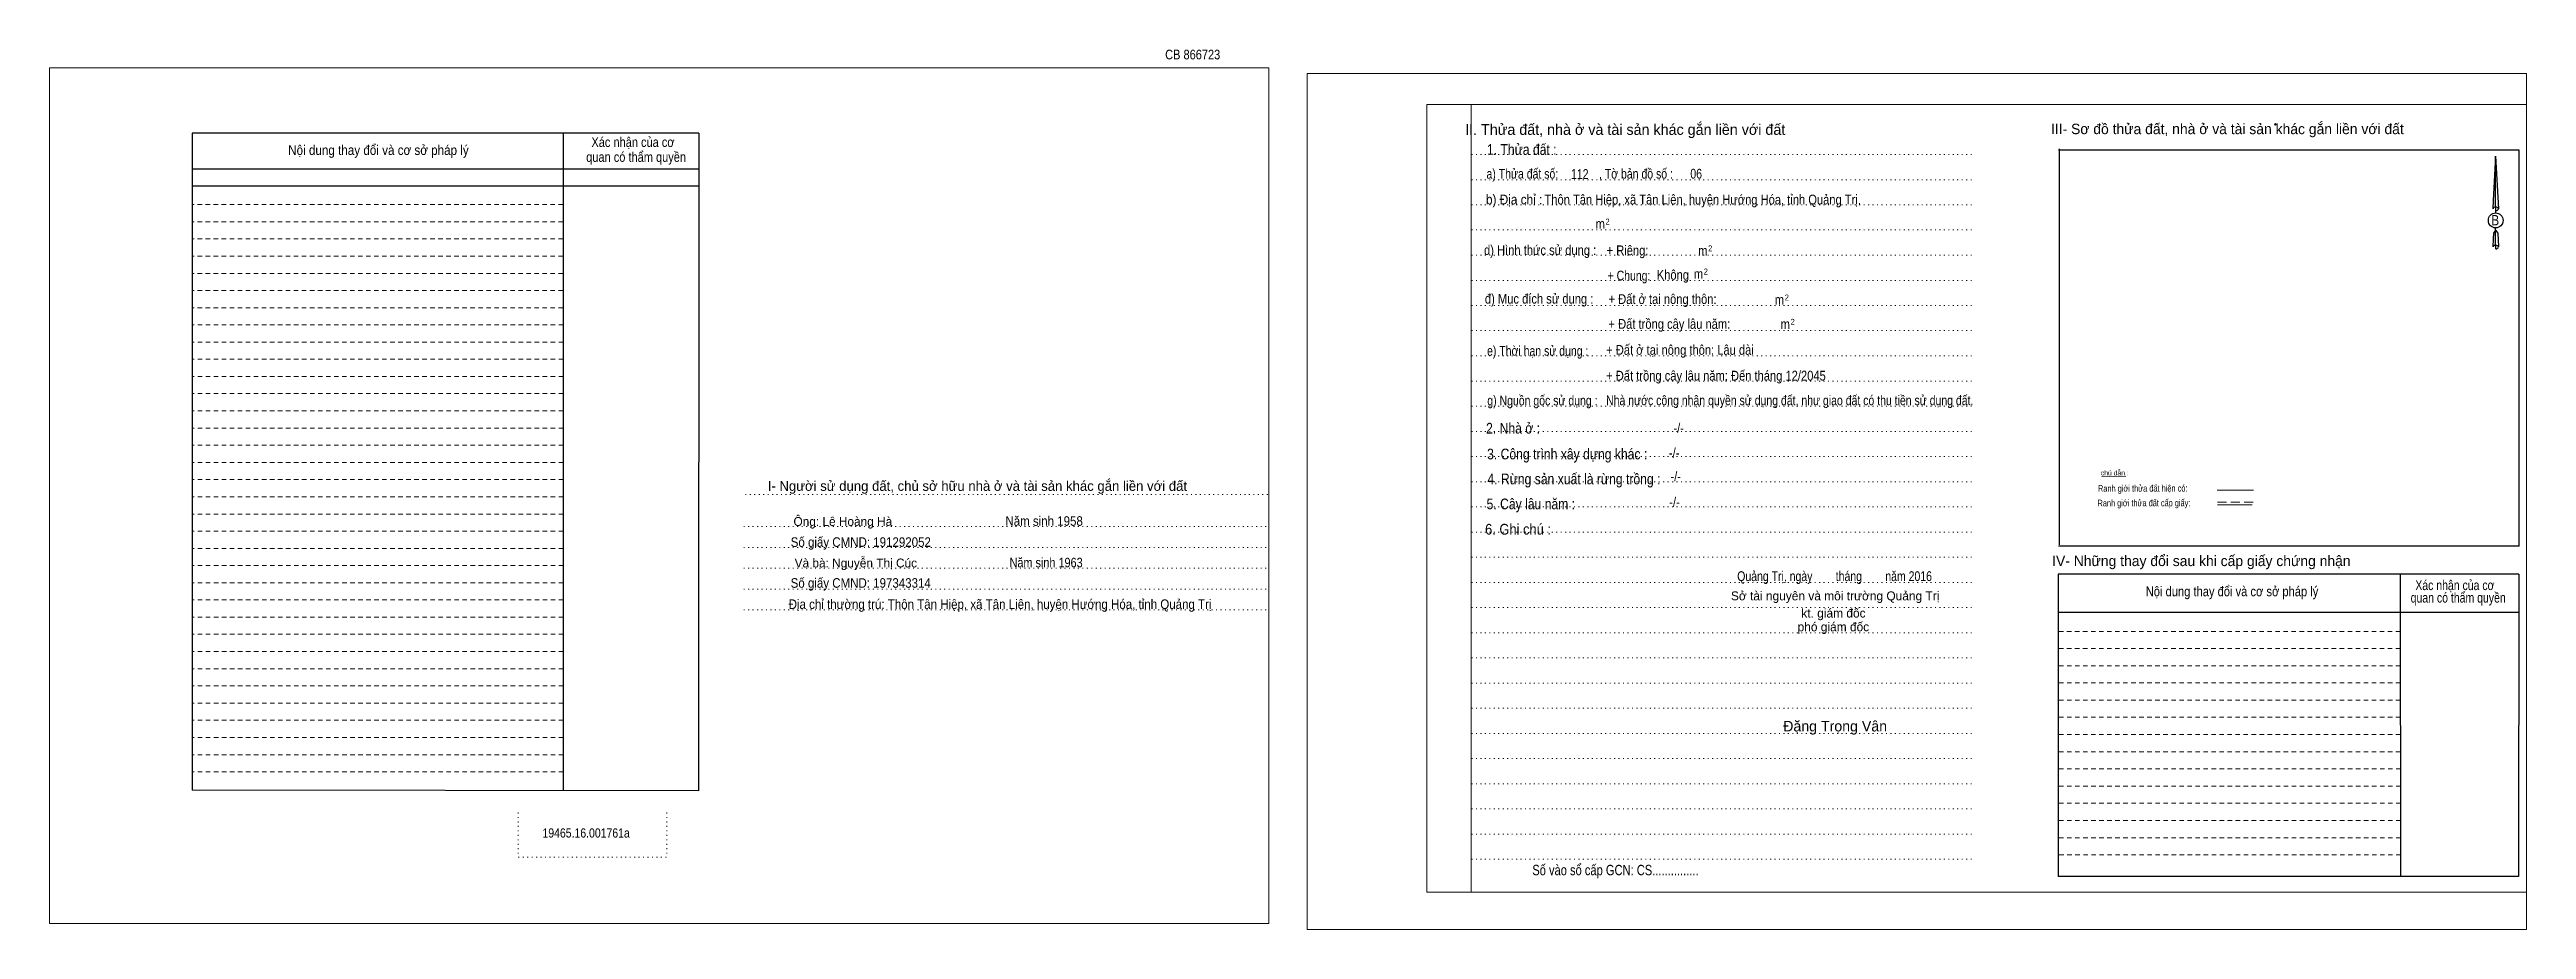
# Model space of a CAD drawing. Header units: metres. Extents: x 548089 to 549671, y 1838573 to 1838958.
# Drawn here: x 548089 to 548923, y 1838662 to 1838958 of the extents above; entities that cross this region are included whole.
import ezdxf
from ezdxf.enums import TextEntityAlignment as Align

# ---------------------------------------------------------------- set-up
doc = ezdxf.new("R2010")
doc.units = ezdxf.units.M
doc.header["$PDMODE"] = 32
doc.header["$PDSIZE"] = 0.5
for name, pattern in [('DOTTED', [1.5, 0.3, -1.2]), ('MEDIUM_DASHED', [4.5, 3, -1.5]), ('SHORT_DASHED', [2.7, 1.5, -1.2])]:
    doc.linetypes.add(name, pattern=pattern)
for name, color, linetype, lineweight in [('1', 7, 'DOTTED', 13), ('18', 7, 'Continuous', 25), ('2', 7, 'SHORT_DASHED', 13), ('28', 7, 'Continuous', 13), ('55', 7, 'Continuous', 13)]:
    doc.layers.add(name, color=color, linetype=linetype, lineweight=lineweight)
doc.layers.add('40', color=7, linetype='Continuous')

msp = doc.modelspace()

# ---------------------------------------------------------------- texts
at = {"layer": '18'}
for s, height, p in [('II. Thửa đất, nhà ở và tài sản khác gắn liền với đất', 3.6, (548619.4, 1838929.39)), ('Sở tài nguyên và môi trường Quảng Trị', 3, (548690.06, 1838772.75)), ('kt. giám đốc', 3, (548689.48, 1838766.95)), ('phó giám đốc', 3, (548689.46, 1838762.33)), ('Đặng Trọng Vân', 3.564, (548690.05, 1838728.63))]:
    msp.add_text(s, height=height, dxfattribs=at).set_placement(p, align=Align.CENTER)
for s, height, width, p in [('1. Thửa đất :', 3.6, 0.85, (548584.57, 1838922.67)), ('a) Thửa đất số:              , Tờ bản đồ số : ', 3.3, 0.8, (548604.56, 1838914.65)), ('112', 3.3, 0.8, (548604.095, 1838914.55)), ('06', 3.3, 0.8, (548643.28, 1838914.67)), ('b) Địa chỉ : ', 3.3, 0.9, (548582.56, 1838905.99)), ('Thôn Tân Hiệp, xã Tân Liên, huyện Hướng Hóa, tỉnh Quảng Trị.', 3.3, 0.85, (548645.48, 1838905.97)), (' m', 3.3, 0.85, (548610.47, 1838897.81)), ('2', 2, 0.75, (548613.45, 1838899.21)), ('B', 3.456, 0.85, (548912.25, 1838898.95)), ('d) Hình thức sử dụng :', 3.3, 0.85, (548590.75, 1838888.95)), ('+ Riêng: ', 3.3, 0.85, (548620.69, 1838888.87)), (' m', 3.3, 0.85, (548644.99, 1838888.75)), ('2', 2, 0.75, (548648.01, 1838890.19)), ('       + Chung:', 3.3, 0.8, (548617.23, 1838880.39)), ('Không', 3.3, 0.85, (548635.43, 1838880.63)), (' m', 3.3, 0.85, (548643.51, 1838880.95)), ('2', 2, 0.75, (548646.53, 1838882.39)), ('đ) Mục đích sử dụng :', 3.3, 0.85, (548590.41, 1838872.59)), ('+ Đất ở tại nông thôn:', 3.3, 0.85, (548631.955, 1838872.47)), (' m', 3.3, 0.85, (548670.77, 1838872.25)), ('2', 2, 0.75, (548673.79, 1838873.65)), ('+ Đất trồng cây lâu năm:', 3.3, 0.85, (548634.25, 1838864.12)), (' m', 3.3, 0.85, (548672.745, 1838864.07)), ('2', 2, 0.75, (548675.765, 1838865.47)), ('e) Thời hạn sử dụng :', 3.3, 0.8, (548589.94, 1838855.07)), ('+ Đất ở tại nông thôn: Lâu dài', 3.3, 0.85, (548637.83, 1838855.38)), ('+ Đất trồng cây lâu năm: Đến tháng 12/2045', 3.3, 0.85, (548649.94, 1838846.7)), ('g) Nguồn gốc sử dụng :', 3.3, 0.8, (548591.52, 1838838.35)), ('Nhà nước công nhận quyền sử dụng đất, như giao đất có thu tiền sử dụng đất.', 3.3, 0.8, (548674.78, 1838838.41)), ('2. Nhà ở :', 3.6, 0.85, (548581.63, 1838828.87)), ('3. Công trình xây dựng khác :', 3.6, 0.85, (548599.86, 1838820.19)), ('4. Rừng sản xuất là rừng trồng :', 3.6, 0.85, (548602.13, 1838811.79)), ('5. Cây lâu năm :', 3.6, 0.85, (548587.62, 1838803.39)), ('6. Ghi chú :', 3.6, 0.9, (548583.31, 1838794.87)), ('Quảng Trị, ngày        tháng        năm 2016', 3.3, 0.8, (548689.87, 1838779.23)), ('19465.16.001761a', 3.1, 0.85, (548269.625, 1838692.91)), ('Số vào sổ cấp GCN: CS...............', 3.5, 0.8, (548616.1, 1838680.23))]:
    msp.add_text(s, height=height, dxfattribs=dict(at, width=width)).set_placement(p, align=Align.CENTER)
at = {"layer": '2'}
for s, width, p in [('Nội dung thay đổi và cơ sở pháp lý', 0.9, (548199.72, 1838922.63)), ('Nội dung thay đổi và cơ sở pháp lý', 0.9, (548199.72, 1838922.63)), ('Xác nhận của cơ', 0.85, (548285.39, 1838925.31)), ('Xác nhận của cơ', 0.85, (548285.39, 1838925.31)), (' quan có thẩm quyền', 0.85, (548285.93, 1838920.31)), (' quan có thẩm quyền', 0.85, (548285.93, 1838920.31))]:
    msp.add_text(s, height=3.261, dxfattribs=dict(at, width=width)).set_placement(p, align=Align.CENTER)
at = {"layer": '28'}
for s, height, p in [('III- Sơ đồ thửa đất, nhà ở và tài sản khác gắn liền với đất', 3.5, (548822.08, 1838929.63)), ('I- Người sử dụng đất, chủ sở hữu nhà ở và tài sản khác gắn liền với đất', 3.306, (548401.33, 1838809.59)), ('Ông: Lê Hoàng Hà', 2.98, (548356.04, 1838797.79)), ('Và bà: Nguyễn Thị Cúc', 2.98, (548360.415, 1838783.82)), ('IV- Những thay đổi sau khi cấp giấy chứng nhận', 3.5, (548813.33, 1838784.27))]:
    msp.add_text(s, height=height, dxfattribs=at).set_placement(p, align=Align.CENTER)
for s, height, width, p in [('-/-', 3.3, 0.85, (548637.39, 1838829.07)), ('-/-', 3.3, 0.85, (548635.87, 1838820.71)), ('-/-', 3.3, 0.85, (548636.39, 1838812.79)), ('Năm sinh 1958', 3.22, 0.9, (548423.785, 1838797.83)), ('-/-', 3.3, 0.85, (548635.99, 1838804.15)), ('Số giấy CMND: 191292052', 3.22, 0.9, (548362.075, 1838790.74)), ('Năm sinh 1963', 3.22, 0.85, (548424.455, 1838783.85)), ('Số giấy CMND: 197343314', 3.22, 0.9, (548362.055, 1838776.98)), ('Nội dung thay đổi và cơ sở pháp lý', 3.3, 0.85, (548823.66, 1838774.11)), (' quan có thẩm quyền', 3.3, 0.8, (548899.29, 1838771.99)), ('Xác nhận của cơ', 3.3, 0.8, (548898.67, 1838776.19)), ('Địa chỉ thường trú: Thôn Tân Hiệp, xã Tân Liên, huyện Hướng Hóa, tỉnh Quảng Trị', 3.22, 0.9, (548408.965, 1838769.84))]:
    msp.add_text(s, height=height, dxfattribs=dict(at, width=width)).set_placement(p, align=Align.CENTER)
at = {"layer": '40', "width": 0.85}
msp.add_text('CB 866723', height=3.26, dxfattribs=at).set_placement((548473.8, 1838954.79), align=Align.CENTER)
at = {"layer": '55'}
msp.add_text('chú dẫn :', height=1.654, rotation=359.974, dxfattribs=at).set_placement((548784.195, 1838814.788), align=Align.CENTER)
at = {"layer": '55', "width": 0.8}
for s, height, p in [('Ranh giới thửa đất hiện có:', 2.254, (548793.602, 1838809.305)), ('Ranh giới thửa đất cấp giấy:', 2.244, (548794.002, 1838804.386))]:
    msp.add_text(s, height=height, rotation=0.135, dxfattribs=at).set_placement(p, align=Align.CENTER)

# ---------------------------------------------------------------- linework, layer by layer
at = {"layer": '1', "linetype": 'Continuous'}
for p, q in [((548552.56, 1838939.59), (548922.76, 1838939.59)), ((548552.56, 1838939.59), (548552.56, 1838674.59)), ((548922.76, 1838939.59), (548922.76, 1838672.35)), ((548552.56, 1838674.59), (548922.76, 1838674.59))]:
    msp.add_line(p, q, dxfattribs=at)
at = {"layer": '1'}
for p, q in [((548567.56, 1838939.59), (548567.56, 1838674.59)), ((548567.56, 1838939.59), (548567.56, 1838674.59)), ((548567.68, 1838922.79), (548736.76, 1838922.79)), ((548567.68, 1838914.31), (548736.76, 1838914.31)), ((548567.68, 1838905.83), (548736.76, 1838905.83)), ((548567.68, 1838897.39), (548736.76, 1838897.39)), ((548567.68, 1838888.91), (548736.76, 1838888.91)), ((548567.68, 1838880.43), (548736.76, 1838880.43)), ((548567.68, 1838871.95), (548736.76, 1838871.95)), ((548567.68, 1838863.51), (548736.76, 1838863.51)), ((548567.68, 1838854.99), (548736.76, 1838854.99)), ((548567.68, 1838846.55), (548736.76, 1838846.55)), ((548567.68, 1838838.07), (548736.76, 1838838.07)), ((548567.68, 1838829.59), (548736.76, 1838829.59)), ((548567.68, 1838821.11), (548736.76, 1838821.11)), ((548323.24, 1838808.35), (548499.36, 1838808.35)), ((548567.68, 1838812.67), (548736.76, 1838812.67)), ((548567.68, 1838804.19), (548736.76, 1838804.19)), ((548322.68, 1838797.55), (548498.76, 1838797.55)), ((548567.68, 1838795.71), (548736.76, 1838795.71)), ((548322.68, 1838790.55), (548498.76, 1838790.55)), ((548322.68, 1838783.55), (548498.76, 1838783.55)), ((548567.68, 1838787.23), (548736.76, 1838787.23)), ((548322.68, 1838776.55), (548498.76, 1838776.55)), ((548567.68, 1838778.75), (548736.76, 1838778.75)), ((548322.68, 1838769.55), (548498.76, 1838769.55)), ((548567.68, 1838770.31), (548736.76, 1838770.31)), ((548567.68, 1838761.83), (548736.76, 1838761.83)), ((548567.68, 1838753.35), (548736.76, 1838753.35)), ((548567.68, 1838744.87), (548736.76, 1838744.87)), ((548567.68, 1838736.43), (548736.76, 1838736.43)), ((548567.68, 1838727.95), (548736.76, 1838727.95)), ((548567.68, 1838719.47), (548736.76, 1838719.47)), ((548567.68, 1838710.99), (548736.76, 1838710.99)), ((548246.8, 1838701.31), (548246.8, 1838686.27)), ((548296.76, 1838701.31), (548296.76, 1838686.27)), ((548567.68, 1838702.55), (548736.76, 1838702.55)), ((548567.68, 1838694.07), (548736.76, 1838694.07)), ((548246.8, 1838686.27), (548296.76, 1838686.27)), ((548567.68, 1838685.59), (548736.76, 1838685.59))]:
    msp.add_line(p, q, dxfattribs=at)
at = {"layer": '1', "linetype": 'Continuous'}
for points in [[(548089, 1838663.99), (548499.4, 1838663.99), (548499.4, 1838951.99), (548089, 1838951.99)], [(548089, 1838951.99), (548499.4, 1838951.99), (548499.4, 1838663.99), (548089, 1838663.99)], [(548089, 1838663.99), (548499.4, 1838663.99), (548499.4, 1838951.99), (548089, 1838951.99)], [(548512.36, 1838661.99), (548922.76, 1838661.99), (548922.76, 1838949.99), (548512.36, 1838949.99)], [(548567.56, 1838939.59), (548922.76, 1838939.59), (548922.76, 1838674.59), (548567.56, 1838674.59)]]:
    msp.add_lwpolyline(points, close=True, dxfattribs=at)
at = {"layer": '18'}
for p, q in [((548912.36, 1838922.19), (548913.32, 1838904.51)), ((548912.36, 1838922.19), (548913.32, 1838904.51)), ((548912.36, 1838922.19), (548913.32, 1838904.51)), ((548911.6, 1838907.27), (548911.44, 1838904.55)), ((548912.36, 1838905.11), (548912.36, 1838904.43)), ((548912.36, 1838904.43), (548912.36, 1838903.91)), ((548912.36, 1838903.91), (548912.36, 1838903.23)), ((548912.36, 1838903.91), (548912.36, 1838903.23)), ((548912.36, 1838903.91), (548912.36, 1838903.23)), ((548913.32, 1838904.51), (548913.32, 1838904.55)), ((548912.36, 1838897.27), (548912.36, 1838898.07)), ((548912.36, 1838897.27), (548912.36, 1838898.07)), ((548912.36, 1838897.27), (548912.36, 1838898.07)), ((548912.36, 1838897.27), (548913.08, 1838896.31)), ((548912.36, 1838897.27), (548913.08, 1838896.31)), ((548912.36, 1838897.27), (548913.08, 1838896.31)), ((548912.36, 1838892.27), (548912.36, 1838891.59)), ((548912.36, 1838891.59), (548912.36, 1838891.07)), ((548913.08, 1838896.31), (548913.32, 1838891.67)), ((548913.08, 1838896.31), (548913.32, 1838891.67)), ((548913.08, 1838896.31), (548913.32, 1838891.67)), ((548913.32, 1838891.67), (548913.32, 1838891.71))]:
    msp.add_line(p, q, dxfattribs=at)
for points in [[(548912.36, 1838905.11), (548912.36, 1838922.19), (548911.6, 1838907.27)], [(548912.36, 1838892.27), (548912.36, 1838897.27), (548911.72, 1838896.31), (548911.6, 1838894.43), (548911.44, 1838891.71)]]:
    msp.add_lwpolyline(points, dxfattribs=at)
msp.add_ellipse((548912.407, 1838900.589), major_axis=(0, 2.516), ratio=0.983453, dxfattribs=at)
for centre, start_param, end_param in [((548912.408, 1838904.466), 1.5707963, 3.074452), ((548912.408, 1838904.466), 0.0671406, 1.5707963), ((548912.408, 1838904.466), 4.712389, 6.2831853), ((548912.408, 1838891.625), 2.4910694, 3.0742784), ((548912.408, 1838891.625), 1.5707963, 2.4910694), ((548912.408, 1838891.625), 0.0671406, 1.5707963), ((548912.408, 1838891.625), 4.712389, 6.2831853)]:
    msp.add_ellipse(centre, major_axis=(0.907, 0), ratio=0.655448, start_param=start_param, end_param=end_param, dxfattribs=at)
at = {"layer": '2', "linetype": 'Continuous', "lineweight": 25}
for p, q in [((548307.52, 1838929.91), (548137, 1838929.91)), ((548137, 1838929.91), (548137, 1838708.87)), ((548261.84, 1838929.91), (548261.92, 1838708.71)), ((548307.52, 1838917.83), (548137.2, 1838917.83)), ((548307.52, 1838912.07), (548137.2, 1838912.07))]:
    msp.add_line(p, q, dxfattribs=at)
at = {"layer": '2'}
for p, q in [((548261.84, 1838905.95), (548136.96, 1838905.95)), ((548261.84, 1838900.15), (548136.96, 1838900.15)), ((548261.84, 1838900.15), (548137, 1838900.15)), ((548261.84, 1838894.35), (548137, 1838894.35)), ((548261.84, 1838888.59), (548137, 1838888.59)), ((548261.84, 1838882.79), (548137, 1838882.79)), ((548261.84, 1838876.99), (548137, 1838876.99)), ((548261.84, 1838871.23), (548137, 1838871.23)), ((548261.88, 1838865.43), (548137, 1838865.43)), ((548261.88, 1838859.67), (548137, 1838859.67)), ((548261.88, 1838853.87), (548137, 1838853.87)), ((548261.88, 1838848.07), (548137, 1838848.07)), ((548261.88, 1838842.31), (548137, 1838842.31)), ((548261.88, 1838836.51), (548137, 1838836.51)), ((548261.88, 1838830.71), (548137, 1838830.71)), ((548261.88, 1838824.95), (548137, 1838824.95)), ((548261.88, 1838819.15), (548137, 1838819.15)), ((548261.88, 1838813.39), (548137, 1838813.39)), ((548261.88, 1838807.59), (548137, 1838807.59)), ((548261.88, 1838801.79), (548137, 1838801.79)), ((548261.88, 1838796.03), (548137, 1838796.03)), ((548261.88, 1838790.23), (548137, 1838790.23)), ((548261.92, 1838784.43), (548137, 1838784.43)), ((548261.92, 1838778.67), (548137, 1838778.67)), ((548261.92, 1838772.87), (548137, 1838772.87)), ((548261.92, 1838767.07), (548137, 1838767.07)), ((548261.92, 1838761.31), (548137, 1838761.31)), ((548261.92, 1838755.51), (548137, 1838755.51)), ((548261.92, 1838749.75), (548137, 1838749.75)), ((548880.28, 1838756.51), (548765.16, 1838756.51)), ((548880.32, 1838750.75), (548765.16, 1838750.75)), ((548261.92, 1838743.95), (548137, 1838743.95)), ((548880.32, 1838744.95), (548765.16, 1838744.95)), ((548261.92, 1838738.15), (548137, 1838738.15)), ((548880.32, 1838739.15), (548765.16, 1838739.15)), ((548880.32, 1838733.39), (548765.16, 1838733.39)), ((548261.92, 1838732.39), (548137, 1838732.39)), ((548261.92, 1838726.59), (548137, 1838726.59)), ((548880.32, 1838727.59), (548765.16, 1838727.59)), ((548261.92, 1838720.79), (548137, 1838720.79)), ((548880.32, 1838721.79), (548765.16, 1838721.79)), ((548880.36, 1838716.03), (548765.16, 1838716.03)), ((548261.92, 1838715.03), (548137, 1838715.03)), ((548880.36, 1838710.23), (548765.16, 1838710.23)), ((548880.36, 1838704.47), (548765.16, 1838704.47)), ((548880.36, 1838698.67), (548765.16, 1838698.67)), ((548880.36, 1838692.87), (548765.16, 1838692.87)), ((548880.4, 1838687.11), (548765.16, 1838687.11))]:
    msp.add_line(p, q, dxfattribs=at)
at = {"layer": '2', "linetype": 'Continuous', "lineweight": 25}
msp.add_lwpolyline([(548307.52, 1838929.91), (548307.44, 1838708.63), (548137, 1838708.87)], dxfattribs=at)
at = {"layer": '28', "lineweight": 25}
for p, q in [((548765.44, 1838924.71), (548765.44, 1838791.43)), ((548920.32, 1838790.99), (548765.28, 1838790.99)), ((548880.28, 1838781.59), (548880.4, 1838679.83)), ((548920.2, 1838781.59), (548920.12, 1838679.83)), ((548920.16, 1838768.67), (548765.16, 1838768.67)), ((548920.12, 1838679.83), (548765.16, 1838679.83))]:
    msp.add_line(p, q, dxfattribs=at)
at = {"layer": '28', "linetype": 'SHORT_DASHED'}
msp.add_line((548880.28, 1838762.31), (548765.16, 1838762.31), dxfattribs=at)
at = {"layer": '28', "lineweight": 25}
for points in [[(548920.32, 1838790.99), (548920.32, 1838924.27), (548765.28, 1838924.27)], [(548920.2, 1838781.59), (548765.16, 1838781.59), (548765.16, 1838679.83)]]:
    msp.add_lwpolyline(points, dxfattribs=at)
at = {"layer": '28'}
msp.add_point((548838.24, 1838932.91), dxfattribs=at)
at = {"layer": '55'}
for p, q in [((548779.88, 1838814.39), (548787.96, 1838814.51)), ((548818.64, 1838809.87), (548830.84, 1838809.87)), ((548818.76, 1838804.91), (548830.48, 1838804.91)), ((548818.76, 1838804.91), (548830.48, 1838804.91))]:
    msp.add_line(p, q, dxfattribs=at)
at = {"layer": '55', "linetype": 'MEDIUM_DASHED'}
msp.add_line((548818.76, 1838805.79), (548830.76, 1838805.79), dxfattribs=at)

msp.set_redraw_order([(e.dxf.handle, doc.entitydb.next_handle()) for e in msp.query("TEXT MTEXT ATTDEF DIMENSION ARC_DIMENSION")])  # texts and dimensions are drawn at this point

doc.saveas('drawing.dxf')
